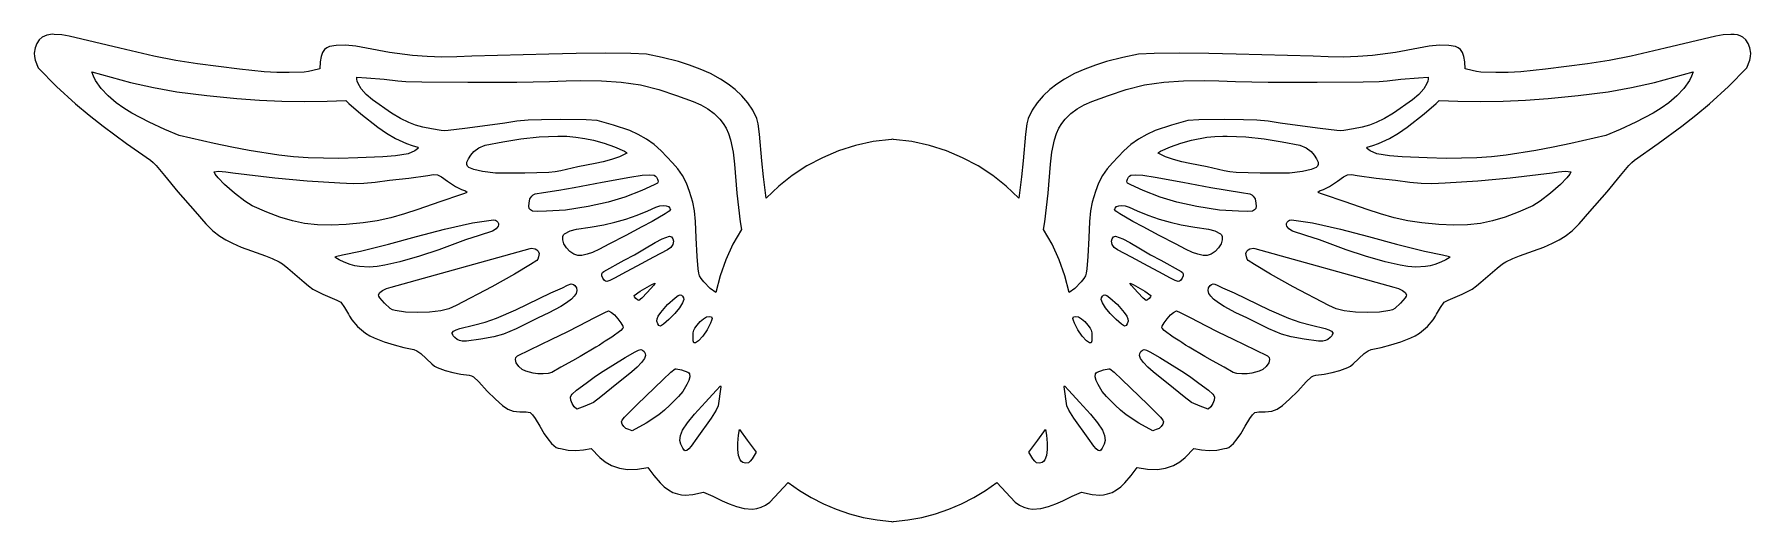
# Model space of a CAD drawing. Extents: x -142 to 442, y 53 to 219.
import ezdxf

# ---------------------------------------------------------------- set-up
doc = ezdxf.new("R2010")
doc.units = 0

msp = doc.modelspace()

# ---------------------------------------------------------------- linework, layer by layer
at = {"layer": 'Layer 1'}
for p, q in [((-140.030215, 216.750397), (-140.828131, 215.522504)), ((-138.985625, 217.686736), (-140.030215, 216.750397)), ((-137.422674, 218.401081), (-138.985625, 217.686736)), ((-135.519583, 218.656875), (-137.422674, 218.401081)), ((-134.911042, 218.639236), (-135.519583, 218.656875)), ((-135.519583, 218.656875), (-135.519583, 218.656875)), ((-132.373486, 218.438065), (-134.911042, 218.639236)), ((-129.8575, 217.995417), (-132.373486, 218.438065)), ((-121.213965, 216.020298), (-129.8575, 217.995417)), ((-112.589028, 213.938472), (-121.213965, 216.020298)), ((421.626284, 216.020298), (412.996944, 213.938472)), ((430.27425, 217.995417), (421.626284, 216.020298)), ((432.79023, 218.438065), (430.27425, 217.995417)), ((435.327778, 218.639236), (432.79023, 218.438065)), ((436.510465, 218.62938), (435.327778, 218.639236)), ((437.582342, 218.464768), (436.510465, 218.62938)), ((438.543374, 218.149265), (437.582342, 218.464768)), ((439.393528, 217.686736), (438.543374, 218.149265)), ((440.439492, 216.750397), (439.393528, 217.686736)), ((441.24045, 215.522504), (440.439492, 216.750397)), ((-141.377277, 214.018533), (-141.675556, 212.253958)), ((-141.675556, 212.253958), (-141.616974, 211.090208)), ((-141.616974, 211.090208), (-141.371589, 209.878364)), ((-140.828131, 215.522504), (-141.377277, 214.018533)), ((-100.991458, 211.257361), (-112.589028, 213.938472)), ((-93.601181, 209.786729), (-100.991458, 211.257361)), ((-44.123681, 211.11625), (-44.405717, 209.27808)), ((-43.659302, 212.494253), (-44.123681, 211.11625)), ((-42.968333, 213.506319), (-43.659302, 212.494253)), ((-42.21762, 214.092349), (-42.968333, 213.506319)), ((-41.275, 214.502917), (-42.21762, 214.092349)), ((-38.996326, 214.894391), (-41.275, 214.502917)), ((-35.895139, 214.970347), (-38.996326, 214.894391)), ((-32.284165, 214.623563), (-35.895139, 214.970347)), ((-28.742569, 213.991389), (-32.284165, 214.623563)), ((-20.919846, 212.517364), (-28.742569, 213.991389)), ((-13.088056, 211.477847), (-20.919846, 212.517364)), ((-8.068323, 211.074179), (-13.088056, 211.477847)), ((-3.023531, 210.893125), (-8.068323, 211.074179)), ((2.053565, 210.951516), (-3.023531, 210.893125)), ((7.170208, 211.266181), (2.053565, 210.951516)), ((33.363958, 211.927639), (7.170208, 211.266181)), ((42.58852, 212.150098), (33.363958, 211.927639)), ((52.521125, 212.218943), (42.58852, 212.150098)), ((61.165424, 212.135521), (52.521125, 212.218943)), ((66.525069, 211.901181), (61.165424, 212.135521)), ((71.918891, 210.776944), (66.525069, 211.901181)), ((77.434722, 209.361181), (71.918891, 210.776944)), ((228.493432, 210.776944), (222.973194, 209.361181)), ((233.891667, 211.901181), (228.493432, 210.776944)), ((239.251311, 212.135521), (233.891667, 211.901181)), ((247.895609, 212.218943), (239.251311, 212.135521)), ((257.828214, 212.150098), (247.895609, 212.218943)), ((267.052778, 211.927639), (257.828214, 212.150098)), ((293.246528, 211.266181), (267.052778, 211.927639)), ((298.361791, 210.951516), (293.246528, 211.266181)), ((303.435861, 210.893125), (298.361791, 210.951516)), ((308.477626, 211.074179), (303.435861, 210.893125)), ((313.495972, 211.477847), (308.477626, 211.074179)), ((321.332169, 212.517364), (313.495972, 211.477847)), ((329.159306, 213.991389), (321.332169, 212.517364)), ((332.700891, 214.623563), (329.159306, 213.991389)), ((336.311861, 214.970347), (332.700891, 214.623563)), ((339.413053, 214.894391), (336.311861, 214.970347)), ((341.69175, 214.502917), (339.413053, 214.894391)), ((342.634355, 214.092349), (341.69175, 214.502917)), ((343.385084, 213.506319), (342.634355, 214.092349)), ((344.076034, 212.494253), (343.385084, 213.506319)), ((344.540417, 211.11625), (344.076034, 212.494253)), ((344.822459, 209.27808), (344.540417, 211.11625)), ((401.408194, 211.257361), (394.017923, 209.786729)), ((412.996944, 213.938472), (401.408194, 211.257361)), ((441.792641, 214.018533), (441.24045, 215.522504)), ((441.788317, 209.878364), (442.033707, 211.090208)), ((442.092306, 212.253958), (441.792641, 214.018533)), ((442.033707, 211.090208), (442.092306, 212.253958)), ((-141.371589, 209.878364), (-140.343819, 207.209236)), ((-140.343819, 207.209236), (-134.148966, 200.920622)), ((-122.140486, 205.842222), (-122.07875, 205.833403)), ((-121.556705, 204.365281), (-122.140486, 205.842222)), ((-122.140486, 205.842222), (-122.140486, 205.842222)), ((-122.07875, 205.833403), (-109.017153, 202.235069)), ((-120.820572, 202.93865), (-121.556705, 204.365281)), ((-86.157153, 208.611528), (-93.601181, 209.786729)), ((-71.940208, 206.750625), (-86.157153, 208.611528)), ((-63.481936, 205.898938), (-71.940208, 206.750625)), ((-59.235239, 205.691704), (-63.481936, 205.898938)), ((-54.971597, 205.692292), (-59.235239, 205.691704)), ((-49.87133, 205.782983), (-54.971597, 205.692292)), ((-48.377896, 205.972791), (-49.87133, 205.782983)), ((-46.928264, 206.309653), (-48.377896, 205.972791)), ((-44.529375, 206.944653), (-46.928264, 206.309653)), ((-44.405717, 209.27808), (-44.529375, 206.944653)), ((81.148887, 208.200375), (77.434722, 209.361181)), ((84.796055, 206.844333), (81.148887, 208.200375)), ((88.325612, 205.267254), (84.796055, 206.844333)), ((91.686944, 203.443333), (88.325612, 205.267254)), ((212.089746, 205.267254), (208.729792, 203.443333)), ((215.616271, 206.844333), (212.089746, 205.267254)), ((219.260407, 208.200375), (215.616271, 206.844333)), ((222.973194, 209.361181), (219.260407, 208.200375)), ((344.946111, 206.944653), (344.822459, 209.27808)), ((347.345, 206.309653), (344.946111, 206.944653)), ((348.794632, 205.972791), (347.345, 206.309653)), ((350.288066, 205.782983), (348.794632, 205.972791)), ((355.388333, 205.692292), (350.288066, 205.782983)), ((359.651972, 205.691704), (355.388333, 205.692292)), ((363.898663, 205.898938), (359.651972, 205.691704)), ((372.356944, 206.750625), (363.898663, 205.898938)), ((386.573889, 208.611528), (372.356944, 206.750625)), ((394.017923, 209.786729), (386.573889, 208.611528)), ((409.433889, 202.235069), (422.495472, 205.833403)), ((421.973445, 204.365281), (421.237314, 202.93865)), ((422.557222, 205.842222), (421.973445, 204.365281)), ((422.495472, 205.833403), (422.557222, 205.842222)), ((422.557222, 205.842222), (422.557222, 205.842222)), ((434.56569, 200.920622), (440.760556, 207.209236)), ((440.760556, 207.209236), (441.788317, 209.878364)), ((-134.148966, 200.920622), (-127.617361, 195.020764)), ((-118.936124, 200.233165), (-120.820572, 202.93865)), ((-116.576877, 197.719447), (-118.936124, 200.233165)), ((-109.017153, 202.235069), (-101.141175, 200.589893)), ((-101.141175, 200.589893), (-93.18625, 199.139444)), ((-93.18625, 199.139444), (-82.988747, 197.855553)), ((-31.970486, 204.051875), (-28.663194, 203.875486)), ((-31.970486, 203.363958), (-31.970486, 204.051875)), ((-31.970486, 204.051875), (-31.970486, 204.051875)), ((-31.868494, 202.675899), (-31.970486, 203.363958)), ((-31.572921, 201.893615), (-31.868494, 202.675899)), ((-30.463459, 200.128442), (-31.572921, 201.893615)), ((-28.766956, 198.232573), (-30.463459, 200.128442)), ((-28.663194, 203.875486), (-22.72769, 203.408813)), ((-22.72769, 203.408813), (-18.000486, 202.773056)), ((-18.000486, 202.773056), (-15.336401, 202.60067)), ((-15.336401, 202.60067), (-9.927624, 202.465471)), ((-9.927624, 202.465471), (5.791254, 202.318162)), ((5.791254, 202.318162), (22.490652, 202.354204)), ((22.490652, 202.354204), (33.505069, 202.596667)), ((33.505069, 202.596667), (39.233301, 202.84604)), ((39.233301, 202.84604), (44.088403, 202.914167)), ((44.088403, 202.914167), (51.202057, 202.860264)), ((51.202057, 202.860264), (57.971042, 202.377187)), ((57.971042, 202.377187), (64.472821, 201.412946)), ((64.472821, 201.412946), (70.784861, 199.915556)), ((70.784861, 199.915556), (76.751299, 197.838211)), ((94.292426, 201.739242), (91.686944, 203.443333)), ((96.722566, 199.837537), (94.292426, 201.739242)), ((98.95, 197.723487), (96.722566, 199.837537)), ((203.694167, 199.837537), (201.466733, 197.723487)), ((206.124309, 201.739242), (203.694167, 199.837537)), ((208.729792, 203.443333), (206.124309, 201.739242)), ((223.664058, 197.838211), (229.631875, 199.915556)), ((229.631875, 199.915556), (235.943915, 201.412946)), ((235.943915, 201.412946), (242.445693, 202.377187)), ((242.445693, 202.377187), (249.214678, 202.860264)), ((249.214678, 202.860264), (256.328333, 202.914167)), ((256.328333, 202.914167), (261.183435, 202.84604)), ((261.183435, 202.84604), (266.911667, 202.596667)), ((266.911667, 202.596667), (277.926084, 202.354204)), ((277.926084, 202.354204), (294.625481, 202.318162)), ((294.625481, 202.318162), (310.34436, 202.465471)), ((310.34436, 202.465471), (315.753137, 202.60067)), ((315.753137, 202.60067), (318.417222, 202.773056)), ((318.417222, 202.773056), (323.14442, 203.408813)), ((323.14442, 203.408813), (329.079916, 203.875486)), ((329.079916, 203.875486), (332.387222, 204.051875)), ((330.880194, 200.128442), (329.183691, 198.232573)), ((331.989656, 201.893615), (330.880194, 200.128442)), ((332.28523, 202.675899), (331.989656, 201.893615)), ((332.387222, 203.363958), (332.28523, 202.675899)), ((332.387222, 204.051875), (332.387222, 203.363958)), ((332.387222, 204.051875), (332.387222, 204.051875)), ((383.405486, 197.855553), (393.602972, 199.139444)), ((393.602972, 199.139444), (401.557917, 200.589893)), ((401.557917, 200.589893), (409.433889, 202.235069)), ((419.352864, 200.233165), (416.993614, 197.719447)), ((421.237314, 202.93865), (419.352864, 200.233165)), ((428.034083, 195.020764), (434.56569, 200.920622)), ((-127.617361, 195.020764), (-122.990385, 191.168837)), ((-113.832569, 195.391181), (-116.576877, 197.719447)), ((-111.227286, 193.529658), (-113.832569, 195.391181)), ((-108.459228, 191.797925), (-111.227286, 193.529658)), ((-82.988747, 197.855553), (-72.760417, 196.837569)), ((-72.760417, 196.837569), (-65.115207, 196.279833)), ((-65.115207, 196.279833), (-57.459614, 195.918206)), ((-57.459614, 195.918206), (-49.796939, 195.773725)), ((-49.796939, 195.773725), (-42.130486, 195.867431)), ((-42.130486, 195.867431), (-35.780486, 196.096736)), ((-35.780486, 196.096736), (-34.713333, 195.100139)), ((-34.713333, 195.100139), (-30.649118, 191.620162)), ((-26.608264, 196.370139), (-28.766956, 198.232573)), ((-20.152431, 191.819306), (-26.608264, 196.370139)), ((76.751299, 197.838211), (82.375536, 195.825537)), ((82.375536, 195.825537), (84.974419, 194.67338)), ((84.974419, 194.67338), (87.385859, 193.333306)), ((87.385859, 193.333306), (89.575893, 191.737286)), ((100.947361, 195.382361), (98.95, 197.723487)), ((102.65946, 192.846129), (100.947361, 195.382361)), ((104.095903, 190.064236), (102.65946, 192.846129)), ((197.757274, 192.846129), (196.320833, 190.064236)), ((199.469375, 195.382361), (197.757274, 192.846129)), ((201.466733, 197.723487), (199.469375, 195.382361)), ((210.832403, 191.737286), (213.023435, 193.333306)), ((213.023435, 193.333306), (215.436288, 194.67338)), ((215.436288, 194.67338), (218.036789, 195.825537)), ((218.036789, 195.825537), (223.664058, 197.838211)), ((327.025, 196.370139), (320.569167, 191.819306)), ((329.183691, 198.232573), (327.025, 196.370139)), ((331.065858, 191.620162), (335.130084, 195.100139)), ((335.130084, 195.100139), (336.197222, 196.096736)), ((336.197222, 196.096736), (342.547222, 195.867431)), ((342.547222, 195.867431), (350.213673, 195.773725)), ((350.213673, 195.773725), (357.876341, 195.918206)), ((357.876341, 195.918206), (365.531928, 196.279833)), ((365.531928, 196.279833), (373.177139, 196.837569)), ((373.177139, 196.837569), (383.405486, 197.855553)), ((411.644018, 193.529658), (408.875967, 191.797925)), ((414.249306, 195.391181), (411.644018, 193.529658)), ((416.993614, 197.719447), (414.249306, 195.391181)), ((423.407106, 191.168837), (428.034083, 195.020764)), ((-122.990385, 191.168837), (-118.259931, 187.436042)), ((-118.259931, 187.436042), (-110.269514, 181.447639)), ((-102.667153, 188.706042), (-108.459228, 191.797925)), ((-97.32032, 186.253975), (-102.667153, 188.706042)), ((-30.649118, 191.620162), (-24.800278, 187.039167)), ((-24.800278, 187.039167), (-21.919266, 185.018293)), ((-17.181897, 190.012187), (-20.152431, 191.819306)), ((-14.261042, 188.600208), (-17.181897, 190.012187)), ((-12.001249, 187.772711), (-14.261042, 188.600208)), ((-9.499243, 187.078221), (-12.001249, 187.772711)), ((-6.641903, 186.485471), (-9.499243, 187.078221)), ((12.479514, 187.638889), (4.718403, 186.598194)), ((18.406181, 188.450278), (12.479514, 187.638889)), ((22.487284, 189.067126), (18.406181, 188.450278)), ((26.242284, 189.420933), (22.487284, 189.067126)), ((30.841733, 189.584864), (26.242284, 189.420933)), ((37.456181, 189.632083), (30.841733, 189.584864)), ((46.018649, 189.563407), (37.456181, 189.632083)), ((49.732847, 189.314583), (46.018649, 189.563407)), ((55.344225, 187.767033), (49.732847, 189.314583)), ((60.827708, 185.875), (55.344225, 187.767033)), ((89.575893, 191.737286), (91.510556, 189.817292)), ((91.510556, 189.817292), (92.61808, 188.358928)), ((92.61808, 188.358928), (93.59369, 186.714783)), ((104.494959, 188.246181), (104.095903, 190.064236)), ((104.973783, 184.635994), (104.494959, 188.246181)), ((195.921777, 188.246181), (195.442951, 184.635994)), ((196.320833, 190.064236), (195.921777, 188.246181)), ((206.818633, 186.714783), (207.791211, 188.358928)), ((207.791211, 188.358928), (208.897361, 189.817292)), ((208.897361, 189.817292), (210.832403, 191.737286)), ((245.072513, 187.767033), (239.589028, 185.875)), ((250.683889, 189.314583), (245.072513, 187.767033)), ((254.398086, 189.563407), (250.683889, 189.314583)), ((262.960556, 189.632083), (254.398086, 189.563407)), ((269.575004, 189.584864), (262.960556, 189.632083)), ((274.174452, 189.420933), (269.575004, 189.584864)), ((277.929453, 189.067126), (274.174452, 189.420933)), ((282.010556, 188.450278), (277.929453, 189.067126)), ((287.937222, 187.638889), (282.010556, 188.450278)), ((295.698333, 186.598194), (287.937222, 187.638889)), ((309.915969, 187.078221), (307.058635, 186.485471)), ((312.417979, 187.772711), (309.915969, 187.078221)), ((314.677778, 188.600208), (312.417979, 187.772711)), ((317.598633, 190.012187), (314.677778, 188.600208)), ((320.569167, 191.819306), (317.598633, 190.012187)), ((322.335994, 185.018293), (325.217028, 187.039167)), ((325.217028, 187.039167), (331.065858, 191.620162)), ((403.083889, 188.706042), (397.737044, 186.253975)), ((408.875967, 191.797925), (403.083889, 188.706042)), ((410.677416, 181.447639), (418.676667, 187.436042)), ((418.676667, 187.436042), (423.407106, 191.168837)), ((-110.269514, 181.447639), (-102.208542, 175.87375)), ((-92.374861, 184.181667), (-97.32032, 186.253975)), ((-80.498347, 181.499454), (-92.374861, 184.181667)), ((-74.550255, 180.205644), (-80.498347, 181.499454)), ((-21.919266, 185.018293), (-18.838333, 183.202708)), ((-18.838333, 183.202708), (-15.087383, 181.471524)), ((-15.087383, 181.471524), (-13.153831, 180.791633)), ((-3.316111, 185.963194), (-6.641903, 186.485471)), ((-2.333098, 185.843633), (-3.316111, 185.963194)), ((-0.910283, 185.890078), (-2.333098, 185.843633)), ((4.718403, 186.598194), (-0.910283, 185.890078)), ((11.721042, 180.892014), (17.716845, 182.086023)), ((17.716845, 182.086023), (23.768403, 183.052778)), ((23.768403, 183.052778), (30.056042, 183.73539)), ((30.056042, 183.73539), (36.362569, 184.022917)), ((36.362569, 184.022917), (39.427013, 183.970207)), ((36.362569, 184.022917), (36.362569, 184.022917)), ((39.427013, 183.970207), (42.483134, 183.704935)), ((42.483134, 183.704935), (45.521682, 183.243671)), ((45.521682, 183.243671), (48.533403, 182.602986)), ((48.533403, 182.602986), (52.132798, 181.610886)), ((52.132798, 181.610886), (55.659514, 180.406944)), ((63.742682, 184.571765), (60.827708, 185.875)), ((66.526598, 183.026807), (63.742682, 184.571765)), ((69.14659, 181.192769), (66.526598, 183.026807)), ((71.569792, 179.022292), (69.14659, 181.192769)), ((93.59369, 186.714783), (94.427316, 184.866822)), ((94.427316, 184.866822), (95.108889, 182.797014)), ((95.108889, 182.797014), (96.049027, 178.508422)), ((105.762778, 175.600347), (104.973783, 184.635994)), ((143.66623, 182.15008), (137.67076, 180.839816)), ((149.851181, 182.911667), (143.66623, 182.15008)), ((150.212778, 182.938125), (149.851181, 182.911667)), ((150.565556, 182.911667), (150.212778, 182.938125)), ((156.750504, 182.15008), (150.565556, 182.911667)), ((162.745973, 180.839816), (156.750504, 182.15008)), ((195.442951, 184.635994), (194.653958, 175.600347)), ((204.367707, 178.508422), (205.307847, 182.797014)), ((205.307847, 182.797014), (205.988041, 184.866822)), ((205.988041, 184.866822), (206.818633, 186.714783)), ((231.270147, 181.192769), (228.846944, 179.022292)), ((233.890139, 183.026807), (231.270147, 181.192769)), ((236.674054, 184.571765), (233.890139, 183.026807)), ((239.589028, 185.875), (236.674054, 184.571765)), ((244.757222, 180.406944), (248.279527, 181.610886)), ((248.279527, 181.610886), (251.874514, 182.602986)), ((251.874514, 182.602986), (257.166327, 183.606913)), ((257.166327, 183.606913), (259.838922, 183.893911)), ((259.838922, 183.893911), (262.519583, 184.022917)), ((262.519583, 184.022917), (264.054167, 184.022917)), ((262.519583, 184.022917), (262.519583, 184.022917)), ((264.054167, 184.022917), (270.356287, 183.73539)), ((270.356287, 183.73539), (276.639514, 183.052778)), ((276.639514, 183.052778), (282.695479, 182.086023)), ((282.695479, 182.086023), (288.695694, 180.892014)), ((301.327026, 185.890078), (295.698333, 186.598194)), ((302.749846, 185.843633), (301.327026, 185.890078)), ((303.732861, 185.963194), (302.749846, 185.843633)), ((307.058635, 186.485471), (303.732861, 185.963194)), ((313.570568, 180.791633), (315.504121, 181.471524)), ((315.504121, 181.471524), (319.255084, 183.202708)), ((319.255084, 183.202708), (322.335994, 185.018293)), ((380.915083, 181.499454), (374.966986, 180.205644)), ((392.791583, 184.181667), (380.915083, 181.499454)), ((397.737044, 186.253975), (392.791583, 184.181667)), ((402.625278, 175.87375), (410.677416, 181.447639)), ((-102.208542, 175.87375), (-101.21535, 175.052565)), ((-68.562361, 179.101667), (-74.550255, 180.205644)), ((-58.55672, 177.578254), (-68.562361, 179.101667)), ((-53.527452, 177.012498), (-58.55672, 177.578254)), ((-48.480486, 176.596944), (-53.527452, 177.012498)), ((-38.078495, 176.384609), (-48.480486, 176.596944)), ((-31.688264, 176.614583), (-38.078495, 176.384609)), ((-23.090765, 177.018925), (-31.688264, 176.614583)), ((-18.803344, 177.337396), (-23.090765, 177.018925)), ((-14.560903, 177.955139), (-18.803344, 177.337396)), ((-12.304915, 178.976602), (-14.560903, 177.955139)), ((-13.153831, 180.791633), (-11.191875, 180.257014)), ((-11.312185, 179.635407), (-12.304915, 178.976602)), ((-11.10631, 179.957231), (-11.312185, 179.635407)), ((-11.191875, 180.257014), (-11.10631, 179.957231)), ((5.432778, 174.303889), (5.470948, 175.163624)), ((5.470948, 175.163624), (5.945732, 176.303583)), ((5.945732, 176.303583), (6.765965, 177.554946)), ((6.765965, 177.554946), (7.840486, 178.748889)), ((7.840486, 178.748889), (9.469318, 179.99177)), ((9.469318, 179.99177), (11.721042, 180.892014)), ((51.827656, 175.308979), (49.027292, 174.744861)), ((54.640991, 176.005), (51.827656, 175.308979)), ((57.36166, 176.948486), (54.640991, 176.005)), ((55.659514, 180.406944), (59.098434, 178.855928)), ((59.884028, 178.255), (57.36166, 176.948486)), ((59.098434, 178.855928), (59.756783, 178.470283)), ((59.756783, 178.470283), (59.884028, 178.255)), ((75.380257, 174.968693), (71.569792, 179.022292)), ((96.049027, 178.508422), (96.467083, 174.471458)), ((106.278752, 170.126921), (105.762778, 175.600347)), ((126.357699, 176.679575), (121.094828, 173.882755)), ((131.892129, 179.007455), (126.357699, 176.679575)), ((137.67076, 180.839816), (131.892129, 179.007455)), ((168.524603, 179.007455), (162.745973, 180.839816)), ((174.059034, 176.679575), (168.524603, 179.007455)), ((179.321906, 173.882755), (174.059034, 176.679575)), ((194.653958, 175.600347), (194.137982, 170.126921)), ((203.949653, 174.471458), (204.367707, 178.508422)), ((228.846944, 179.022292), (225.03207, 174.968693)), ((240.532708, 178.255), (240.659953, 178.470283)), ((243.055075, 176.948486), (240.532708, 178.255)), ((240.659953, 178.470283), (241.318301, 178.855928)), ((241.318301, 178.855928), (244.757222, 180.406944)), ((245.775744, 176.005), (243.055075, 176.948486)), ((248.58908, 175.308979), (245.775744, 176.005)), ((251.389444, 174.744861), (248.58908, 175.308979)), ((288.695694, 180.892014), (290.947419, 179.99177)), ((290.947419, 179.99177), (292.57625, 178.748889)), ((292.57625, 178.748889), (293.65077, 177.554946)), ((293.65077, 177.554946), (294.471002, 176.303583)), ((294.471002, 176.303583), (294.945788, 175.163624)), ((294.945788, 175.163624), (294.983972, 174.303889)), ((311.523042, 179.957231), (311.608611, 180.257014)), ((311.728915, 179.635407), (311.523042, 179.957231)), ((311.608611, 180.257014), (313.570568, 180.791633)), ((312.721646, 178.976602), (311.728915, 179.635407)), ((314.977639, 177.955139), (312.721646, 178.976602)), ((319.220084, 177.337396), (314.977639, 177.955139)), ((323.507506, 177.018925), (319.220084, 177.337396)), ((332.105, 176.614583), (323.507506, 177.018925)), ((338.495231, 176.384609), (332.105, 176.614583)), ((348.897222, 176.596944), (338.495231, 176.384609)), ((353.944184, 177.012498), (348.897222, 176.596944)), ((358.973448, 177.578254), (353.944184, 177.012498)), ((368.979083, 179.101667), (358.973448, 177.578254)), ((374.966986, 180.205644), (368.979083, 179.101667)), ((401.632085, 175.052565), (402.625278, 175.87375)), ((-101.21535, 175.052565), (-100.250625, 173.995208)), ((-100.250625, 173.995208), (-97.454861, 170.626181)), ((-97.454861, 170.626181), (-92.877569, 165.008194)), ((-80.512708, 171.807986), (-79.039861, 172.081389)), ((-80.123169, 171.068326), (-80.512708, 171.807986)), ((-79.189792, 169.779514), (-80.123169, 171.068326)), ((-76.969186, 167.538237), (-79.189792, 169.779514)), ((-79.039861, 172.081389), (-76.525964, 171.882313)), ((-79.039861, 172.081389), (-79.039861, 172.081389)), ((-76.525964, 171.882313), (-74.162708, 171.516944)), ((-74.162708, 171.516944), (-59.857569, 169.850069)), ((-59.857569, 169.850069), (-48.82339, 168.833933)), ((-20.822708, 168.994583), (-14.320976, 169.73336)), ((-14.320976, 169.73336), (-7.840486, 170.635)), ((-7.840486, 170.635), (-5.889812, 170.921821)), ((-5.889812, 170.921821), (-4.512793, 170.807285)), ((-4.512793, 170.807285), (-3.137156, 170.123742)), ((-3.137156, 170.123742), (-1.190625, 168.703542)), ((5.691886, 173.813619), (5.432778, 174.303889)), ((6.159769, 173.379056), (5.691886, 173.813619)), ((7.851093, 172.637904), (6.159769, 173.379056)), ((10.765221, 172.00214), (7.851093, 172.637904)), ((15.160625, 171.393472), (10.765221, 172.00214)), ((25.179514, 171.384653), (15.160625, 171.393472)), ((33.312109, 171.583066), (25.179514, 171.384653)), ((35.446751, 171.80552), (33.312109, 171.583066)), ((37.456181, 172.187222), (35.446751, 171.80552)), ((43.229895, 173.521493), (37.456181, 172.187222)), ((49.027292, 174.744861), (43.229895, 173.521493)), ((51.420303, 168.377734), (60.880625, 170.070556)), ((60.880625, 170.070556), (65.087569, 170.67881)), ((65.087569, 170.67881), (67.689236, 170.881944)), ((67.689236, 170.881944), (69.162441, 170.682397)), ((67.689236, 170.881944), (67.689236, 170.881944)), ((69.162441, 170.682397), (69.624502, 170.431096)), ((69.624502, 170.431096), (69.982292, 170.079375)), ((69.982292, 170.079375), (70.331697, 169.420785)), ((70.331697, 169.420785), (70.476181, 168.694722)), ((77.161912, 172.843843), (75.380257, 174.968693)), ((78.757639, 170.599722), (77.161912, 172.843843)), ((80.176755, 168.008065), (78.757639, 170.599722)), ((96.467083, 174.471458), (97.299923, 164.592126)), ((107.209167, 162.944444), (106.278752, 170.126921)), ((116.130876, 170.643574), (111.493202, 166.988611)), ((121.094828, 173.882755), (116.130876, 170.643574)), ((184.285859, 170.643574), (179.321906, 173.882755)), ((188.923534, 166.988611), (184.285859, 170.643574)), ((194.137982, 170.126921), (193.207569, 162.944444)), ((203.116811, 164.592126), (203.949653, 174.471458)), ((221.650278, 170.599722), (220.235569, 168.008065)), ((223.247383, 172.843843), (221.650278, 170.599722)), ((225.03207, 174.968693), (223.247383, 172.843843)), ((229.940556, 168.694722), (230.085039, 169.420785)), ((230.085039, 169.420785), (230.434444, 170.079375)), ((230.434444, 170.079375), (230.792234, 170.431096)), ((230.792234, 170.431096), (231.254294, 170.682397)), ((231.254294, 170.682397), (232.7275, 170.881944)), ((232.7275, 170.881944), (235.329166, 170.67881)), ((232.7275, 170.881944), (232.7275, 170.881944)), ((235.329166, 170.67881), (239.536111, 170.070556)), ((239.536111, 170.070556), (248.992024, 168.377734)), ((257.18684, 173.521493), (251.389444, 174.744861)), ((262.960556, 172.187222), (257.18684, 173.521493)), ((264.969985, 171.80552), (262.960556, 172.187222)), ((267.104628, 171.583066), (264.969985, 171.80552)), ((275.237222, 171.384653), (267.104628, 171.583066)), ((285.256111, 171.393472), (275.237222, 171.384653)), ((289.651516, 172.00214), (285.256111, 171.393472)), ((292.565649, 172.637904), (289.651516, 172.00214)), ((294.256978, 173.379056), (292.565649, 172.637904)), ((294.724863, 173.813619), (294.256978, 173.379056)), ((294.983972, 174.303889), (294.724863, 173.813619)), ((301.607361, 168.703542), (303.553892, 170.123742)), ((303.553892, 170.123742), (304.929529, 170.807285)), ((304.929529, 170.807285), (306.306548, 170.921821)), ((306.306548, 170.921821), (308.257222, 170.635)), ((308.257222, 170.635), (314.737708, 169.73336)), ((314.737708, 169.73336), (321.239444, 168.994583)), ((349.240136, 168.833933), (360.274306, 169.850069)), ((360.274306, 169.850069), (374.579444, 171.516944)), ((374.579444, 171.516944), (376.731191, 171.847064)), ((376.731191, 171.847064), (379.050917, 172.081389)), ((379.606528, 169.779514), (377.385922, 167.538237)), ((379.050917, 172.081389), (380.041245, 172.027206)), ((379.050917, 172.081389), (379.050917, 172.081389)), ((380.539904, 171.068326), (379.606528, 169.779514)), ((380.041245, 172.027206), (380.929444, 171.807986)), ((380.929444, 171.807986), (380.539904, 171.068326)), ((393.294306, 165.008194), (397.871583, 170.626181)), ((397.871583, 170.626181), (400.667361, 173.995208)), ((400.667361, 173.995208), (401.632085, 175.052565)), ((-92.877569, 165.008194), (-87.003819, 158.384792)), ((-73.559815, 164.620612), (-76.969186, 167.538237)), ((-70.050606, 161.912212), (-73.559815, 164.620612)), ((-48.82339, 168.833933), (-37.756042, 168.086181)), ((-37.756042, 168.086181), (-33.284595, 167.934519)), ((-33.284595, 167.934519), (-29.582925, 168.002047)), ((-29.582925, 168.002047), (-25.73448, 168.338742)), ((-25.73448, 168.338742), (-20.822708, 168.994583)), ((3.65125, 164.152708), (-3.738394, 161.665147)), ((-1.190625, 168.703542), (1.526453, 166.820252)), ((1.526453, 166.820252), (3.660069, 165.863681)), ((4.688366, 164.495358), (3.65125, 164.152708)), ((3.660069, 165.863681), (5.006725, 165.361265)), ((5.185814, 164.704258), (4.688366, 164.495358)), ((5.006725, 165.361265), (5.565069, 164.999375)), ((5.565069, 164.999375), (5.185814, 164.704258)), ((26.907117, 162.624098), (27.534306, 163.605903)), ((27.534306, 163.605903), (28.033467, 164.051505)), ((28.033467, 164.051505), (28.68879, 164.352496)), ((28.68879, 164.352496), (31.529514, 164.849444)), ((31.529514, 164.849444), (36.766041, 165.645784)), ((36.766041, 165.645784), (41.980556, 166.569236)), ((41.980556, 166.569236), (51.420303, 168.377734)), ((64.937569, 165.466806), (59.142716, 163.214166)), ((69.135625, 167.415903), (64.937569, 165.466806)), ((70.238998, 167.964055), (69.135625, 167.415903)), ((70.42913, 168.2724), (70.238998, 167.964055)), ((70.476181, 168.694722), (70.42913, 168.2724)), ((81.191806, 165.184583), (80.176755, 168.008065)), ((82.281194, 161.593257), (81.191806, 165.184583)), ((97.299923, 164.592126), (98.433819, 154.857014)), ((111.493202, 166.988611), (107.209167, 162.944444)), ((193.207569, 162.944444), (188.923534, 166.988611)), ((201.982917, 154.857014), (203.116811, 164.592126)), ((219.224931, 165.184583), (218.135542, 161.593257)), ((220.235569, 168.008065), (219.224931, 165.184583)), ((229.987605, 168.2724), (229.940556, 168.694722)), ((230.177737, 167.964055), (229.987605, 168.2724)), ((231.281111, 167.415903), (230.177737, 167.964055)), ((235.479167, 165.466806), (231.281111, 167.415903)), ((241.274017, 163.214166), (235.479167, 165.466806)), ((248.992024, 168.377734), (258.427361, 166.569236)), ((258.427361, 166.569236), (268.887222, 164.849444)), ((268.887222, 164.849444), (271.727946, 164.352496)), ((271.727946, 164.352496), (272.383269, 164.051505)), ((272.383269, 164.051505), (272.882431, 163.605903)), ((272.882431, 163.605903), (273.509618, 162.624098)), ((294.851667, 164.999375), (295.410012, 165.361265)), ((295.230923, 164.704258), (294.851667, 164.999375)), ((295.728369, 164.495358), (295.230923, 164.704258)), ((295.410012, 165.361265), (296.756667, 165.863681)), ((296.765472, 164.152708), (295.728369, 164.495358)), ((296.756667, 165.863681), (298.890284, 166.820252)), ((304.155115, 161.665147), (296.765472, 164.152708)), ((298.890284, 166.820252), (301.607361, 168.703542)), ((321.239444, 168.994583), (326.151216, 168.338742)), ((326.151216, 168.338742), (329.999661, 168.002047)), ((329.999661, 168.002047), (333.701331, 167.934519)), ((333.701331, 167.934519), (338.172778, 168.086181)), ((338.172778, 168.086181), (349.240136, 168.833933)), ((373.976551, 164.620612), (370.467342, 161.912212)), ((377.385922, 167.538237), (373.976551, 164.620612)), ((387.420556, 158.384792), (393.294306, 165.008194)), ((-87.003819, 158.384792), (-83.361389, 154.169097)), ((-67.530486, 160.298611), (-70.050606, 161.912212)), ((-62.620375, 158.106674), (-67.530486, 160.298611)), ((-58.130312, 156.400789), (-62.620375, 158.106674)), ((-11.209514, 159.04625), (-15.780259, 157.539254)), ((-3.738394, 161.665147), (-11.209514, 159.04625)), ((26.515509, 160.149452), (26.581806, 161.224653)), ((26.657247, 159.397706), (26.515509, 160.149452)), ((26.581806, 161.224653), (26.907117, 162.624098)), ((27.043487, 158.882541), (26.657247, 159.397706)), ((27.710694, 158.517083), (27.043487, 158.882541)), ((29.374651, 158.401022), (27.710694, 158.517083)), ((32.573282, 158.434478), (29.374651, 158.401022)), ((39.008403, 158.825764), (32.573282, 158.434478)), ((46.720441, 160.078294), (39.008403, 158.825764)), ((53.472292, 161.533333), (46.720441, 160.078294)), ((59.142716, 163.214166), (53.472292, 161.533333)), ((63.315683, 157.088214), (67.010139, 158.640556)), ((67.010139, 158.640556), (69.698382, 159.837913)), ((69.698382, 159.837913), (71.042162, 160.255047)), ((71.042162, 160.255047), (72.345903, 160.413264)), ((72.345903, 160.413264), (73.177153, 160.323471)), ((72.345903, 160.413264), (72.345903, 160.413264)), ((74.236778, 158.527155), (72.933077, 157.600267)), ((73.177153, 160.323471), (73.968681, 160.042847)), ((73.968681, 160.042847), (74.482376, 159.539563)), ((74.700694, 159.072708), (74.236778, 158.527155)), ((74.482376, 159.539563), (74.700694, 159.072708)), ((82.895434, 158.643124), (82.281194, 161.593257)), ((83.224509, 155.005994), (82.895434, 158.643124)), ((217.5213, 158.643124), (217.192225, 155.005994)), ((218.135542, 161.593257), (217.5213, 158.643124)), ((225.716042, 159.072708), (225.934358, 159.539563)), ((226.179955, 158.527155), (225.716042, 159.072708)), ((225.934358, 159.539563), (226.448056, 160.042847)), ((227.483657, 157.600267), (226.179955, 158.527155)), ((226.448056, 160.042847), (227.239583, 160.323471)), ((227.239583, 160.323471), (228.070833, 160.413264)), ((228.070833, 160.413264), (229.374575, 160.255047)), ((228.070833, 160.413264), (228.070833, 160.413264)), ((229.374575, 160.255047), (230.718356, 159.837913)), ((230.718356, 159.837913), (233.406597, 158.640556)), ((233.406597, 158.640556), (237.101055, 157.088214)), ((246.944444, 161.533333), (241.274017, 163.214166)), ((253.696292, 160.078294), (246.944444, 161.533333)), ((261.408333, 158.825764), (253.696292, 160.078294)), ((267.843454, 158.434478), (261.408333, 158.825764)), ((271.042085, 158.401022), (267.843454, 158.434478)), ((272.706042, 158.517083), (271.042085, 158.401022)), ((273.373249, 158.882541), (272.706042, 158.517083)), ((273.759488, 159.397706), (273.373249, 158.882541)), ((273.509618, 162.624098), (273.834931, 161.224653)), ((273.901226, 160.149452), (273.759488, 159.397706)), ((273.834931, 161.224653), (273.901226, 160.149452)), ((311.62625, 159.04625), (304.155115, 161.665147)), ((316.197003, 157.539254), (311.62625, 159.04625)), ((363.037108, 158.106674), (358.547039, 156.400789)), ((367.947222, 160.298611), (363.037108, 158.106674)), ((370.467342, 161.912212), (367.947222, 160.298611)), ((383.778139, 154.169097), (387.420556, 158.384792)), ((-83.361389, 154.169097), (-80.950711, 151.829943)), ((-80.950711, 151.829943), (-78.537153, 149.935764)), ((-53.904156, 155.14451), (-58.130312, 156.400789)), ((-49.785764, 154.301389), (-53.904156, 155.14451)), ((-45.356244, 153.817355), (-49.785764, 154.301389)), ((-40.683447, 153.712604), (-45.356244, 153.817355)), ((-35.578822, 153.941933), (-40.683447, 153.712604)), ((-29.853819, 154.460139), (-35.578822, 153.941933)), ((-25.102215, 155.212447), (-29.853819, 154.460139)), ((-20.411094, 156.250069), (-25.102215, 155.212447)), ((-15.780259, 157.539254), (-20.411094, 156.250069)), ((-11.737887, 149.843251), (-2.212544, 152.318616)), ((-2.212544, 152.318616), (7.399514, 154.460139)), ((7.399514, 154.460139), (12.118029, 155.240866)), ((12.118029, 155.240866), (14.472708, 155.483194)), ((15.362715, 152.471703), (14.199306, 151.664375)), ((14.472708, 155.483194), (15.15224, 155.409258)), ((14.472708, 155.483194), (14.472708, 155.483194)), ((15.15224, 155.409258), (15.539861, 155.192153)), ((16.068729, 153.336349), (15.362715, 152.471703)), ((15.539861, 155.192153), (15.95912, 154.715938)), ((15.95912, 154.715938), (16.17517, 154.246952)), ((16.205782, 153.786616), (16.068729, 153.336349)), ((16.17517, 154.246952), (16.205782, 153.786616)), ((38.646806, 150.782431), (40.577129, 151.782803)), ((40.577129, 151.782803), (42.677292, 152.352292)), ((42.677292, 152.352292), (47.373058, 152.983121)), ((47.373058, 152.983121), (52.043542, 153.833958)), ((52.043542, 153.833958), (55.81324, 154.711358)), ((55.81324, 154.711358), (59.53125, 155.774236)), ((64.972847, 153.163681), (59.469514, 150.253264)), ((59.53125, 155.774236), (63.315683, 157.088214)), ((68.412431, 154.998125), (64.972847, 153.163681)), ((72.933077, 157.600267), (68.412431, 154.998125)), ((83.458403, 149.353681), (83.224509, 155.005994)), ((98.795417, 152.228819), (95.946498, 147.226172)), ((98.433819, 154.857014), (98.795417, 152.228819)), ((201.621319, 152.228819), (201.982917, 154.857014)), ((204.470236, 147.226172), (201.621319, 152.228819)), ((217.192225, 155.005994), (216.958333, 149.353681)), ((232.004306, 154.998125), (227.483657, 157.600267)), ((235.443889, 153.163681), (232.004306, 154.998125)), ((240.947222, 150.253264), (235.443889, 153.163681)), ((237.101055, 157.088214), (240.885486, 155.774236)), ((240.885486, 155.774236), (244.599085, 154.711358)), ((244.599085, 154.711358), (248.364375, 153.833958)), ((248.364375, 153.833958), (253.039267, 152.983121)), ((253.039267, 152.983121), (257.739444, 152.352292)), ((257.739444, 152.352292), (259.839606, 151.782803)), ((259.839606, 151.782803), (261.769931, 150.782431)), ((284.208143, 153.786616), (284.240167, 154.246952)), ((284.343581, 153.336349), (284.208143, 153.786616)), ((284.240167, 154.246952), (284.457217, 154.715938)), ((285.046573, 152.471703), (284.343581, 153.336349)), ((284.457217, 154.715938), (284.876861, 155.192153)), ((284.876861, 155.192153), (285.264479, 155.409258)), ((286.208611, 151.664375), (285.046573, 152.471703)), ((285.264479, 155.409258), (285.944028, 155.483194)), ((285.944028, 155.483194), (288.2987, 155.240866)), ((285.944028, 155.483194), (285.944028, 155.483194)), ((288.2987, 155.240866), (293.017222, 154.460139)), ((293.017222, 154.460139), (302.629275, 152.318616)), ((302.629275, 152.318616), (312.154612, 149.843251)), ((320.827837, 156.250069), (316.197003, 157.539254)), ((325.518955, 155.212447), (320.827837, 156.250069)), ((330.270556, 154.460139), (325.518955, 155.212447)), ((335.995554, 153.941933), (330.270556, 154.460139)), ((341.100181, 153.712604), (335.995554, 153.941933)), ((345.772981, 153.817355), (341.100181, 153.712604)), ((350.2025, 154.301389), (345.772981, 153.817355)), ((354.32088, 155.14451), (350.2025, 154.301389)), ((358.547039, 156.400789), (354.32088, 155.14451)), ((378.953889, 149.935764), (381.367464, 151.829943)), ((381.367464, 151.829943), (383.778139, 154.169097)), ((-78.537153, 149.935764), (-76.518347, 148.672166)), ((-76.518347, 148.672166), (-74.321458, 147.545694)), ((-74.321458, 147.545694), (-71.322704, 146.27603)), ((-71.322704, 146.27603), (-67.812708, 145.005694)), ((-30.779861, 144.829306), (-21.239374, 147.268621)), ((-21.239374, 147.268621), (-11.737887, 149.843251)), ((4.999553, 148.676433), (-4.083403, 145.376111)), ((9.57332, 150.24464), (4.999553, 148.676433)), ((14.199306, 151.664375), (9.57332, 150.24464)), ((38.035056, 148.701689), (38.069065, 149.894913)), ((38.465671, 147.351596), (38.035056, 148.701689)), ((38.069065, 149.894913), (38.285025, 150.386188)), ((38.285025, 150.386188), (38.646806, 150.782431)), ((39.281806, 145.993472), (38.465671, 147.351596)), ((40.4305, 144.756625), (39.281806, 145.993472)), ((53.683958, 147.192917), (50.518233, 145.533321)), ((59.469514, 150.253264), (53.683958, 147.192917)), ((65.898889, 145.658333), (69.541319, 147.845556)), ((69.541319, 147.845556), (71.887305, 149.031163)), ((71.887305, 149.031163), (74.339097, 149.953403)), ((74.825711, 146.068671), (73.66, 145.314375)), ((74.339097, 149.953403), (75.02708, 149.763426)), ((74.339097, 149.953403), (74.339097, 149.953403)), ((75.450347, 147.14), (74.825711, 146.068671)), ((75.02708, 149.763426), (75.512083, 149.115556)), ((75.749111, 148.247002), (75.450347, 147.14)), ((75.512083, 149.115556), (75.749111, 148.247002)), ((83.757354, 143.02661), (83.458403, 149.353681)), ((95.946498, 147.226172), (93.541598, 141.96466)), ((206.875136, 141.96466), (204.470236, 147.226172)), ((216.958333, 149.353681), (216.65938, 143.02661)), ((224.667623, 148.247002), (224.904653, 149.115556)), ((224.966389, 147.14), (224.667623, 148.247002)), ((224.904653, 149.115556), (225.389654, 149.763426)), ((225.591023, 146.068671), (224.966389, 147.14)), ((225.389654, 149.763426), (226.077639, 149.953403)), ((226.756736, 145.314375), (225.591023, 146.068671)), ((226.077639, 149.953403), (228.529432, 149.031163)), ((226.077639, 149.953403), (226.077639, 149.953403)), ((228.529432, 149.031163), (230.875417, 147.845556)), ((230.875417, 147.845556), (234.517847, 145.658333)), ((246.732778, 147.192917), (240.947222, 150.253264)), ((249.898502, 145.533321), (246.732778, 147.192917)), ((261.134931, 145.993472), (259.986235, 144.756625)), ((261.951062, 147.351596), (261.134931, 145.993472)), ((261.769931, 150.782431), (262.131711, 150.386188)), ((262.381678, 148.701689), (261.951062, 147.351596)), ((262.131711, 150.386188), (262.34767, 149.894913)), ((262.34767, 149.894913), (262.381678, 148.701689)), ((290.834594, 150.24464), (286.208611, 151.664375)), ((295.408368, 148.676433), (290.834594, 150.24464)), ((304.491305, 145.376111), (295.408368, 148.676433)), ((312.154612, 149.843251), (321.656095, 147.268621)), ((321.656095, 147.268621), (331.196583, 144.829306)), ((368.229444, 145.005694), (371.739439, 146.27603)), ((371.739439, 146.27603), (374.738194, 147.545694)), ((374.738194, 147.545694), (376.935079, 148.672166)), ((376.935079, 148.672166), (378.953889, 149.935764)), ((-67.812708, 145.005694), (-63.074065, 143.273823)), ((-63.074065, 143.273823), (-60.746854, 142.35109)), ((-60.746854, 142.35109), (-58.446458, 141.283889)), ((-58.446458, 141.283889), (-57.232752, 140.502637)), ((-57.232752, 140.502637), (-55.434219, 139.09786)), ((-39.29966, 142.870187), (-39.246528, 143.021319)), ((-39.096091, 142.632041), (-39.29966, 142.870187)), ((-39.246528, 143.021319), (-36.870284, 143.629192)), ((-38.044074, 141.962332), (-39.096091, 142.632041)), ((-36.340923, 141.147429), (-38.044074, 141.962332)), ((-36.870284, 143.629192), (-30.779861, 144.829306)), ((-34.237083, 140.322569), (-36.340923, 141.147429)), ((-32.651243, 139.879799), (-34.237083, 140.322569)), ((-17.330208, 141.204514), (-22.476285, 140.05473)), ((-20.258264, 132.640833), (27.022778, 145.808264)), ((-10.654673, 143.120421), (-17.330208, 141.204514)), ((-4.083403, 145.376111), (-10.654673, 143.120421)), ((27.066875, 140.304931), (21.687014, 137.094653)), ((27.022778, 145.808264), (27.410833, 145.834722)), ((29.206389, 141.653388), (27.066875, 140.304931)), ((27.410833, 145.834722), (28.675015, 145.643544)), ((27.410833, 145.834722), (27.410833, 145.834722)), ((28.675015, 145.643544), (29.220826, 145.343791)), ((29.595522, 142.196821), (29.206389, 141.653388)), ((29.220826, 145.343791), (29.695069, 144.882222)), ((29.827361, 142.933125), (29.595522, 142.196821)), ((29.695069, 144.882222), (30.002844, 144.088071)), ((30.002844, 144.088071), (29.827361, 142.933125)), ((41.812986, 143.823889), (40.4305, 144.756625)), ((43.168032, 143.373982), (41.812986, 143.823889)), ((44.582292, 143.400556), (43.168032, 143.373982)), ((46.343651, 143.795095), (44.582292, 143.400556)), ((48.196881, 144.453365), (46.343651, 143.795095)), ((50.518233, 145.533321), (48.196881, 144.453365)), ((52.061181, 137.994236), (58.89625, 141.768958)), ((58.89625, 141.768958), (62.42742, 143.659033)), ((62.42742, 143.659033), (65.898889, 145.658333)), ((68.923958, 142.792014), (63.279514, 139.722847)), ((73.66, 145.314375), (68.923958, 142.792014)), ((84.084583, 138.911458), (83.757354, 143.02661)), ((93.541598, 141.96466), (91.607253, 136.468595)), ((208.809482, 136.468595), (206.875136, 141.96466)), ((216.65938, 143.02661), (216.332153, 138.911458)), ((231.483958, 142.792014), (226.756736, 145.314375)), ((237.137222, 139.722847), (231.483958, 142.792014)), ((234.517847, 145.658333), (237.989316, 143.659033)), ((237.989316, 143.659033), (241.520486, 141.768958)), ((241.520486, 141.768958), (248.355556, 137.994236)), ((252.219854, 144.453365), (249.898502, 145.533321)), ((254.073084, 143.795095), (252.219854, 144.453365)), ((255.834444, 143.400556), (254.073084, 143.795095)), ((257.248703, 143.373982), (255.834444, 143.400556)), ((258.60375, 143.823889), (257.248703, 143.373982)), ((259.986235, 144.756625), (258.60375, 143.823889)), ((270.413892, 144.088071), (270.721667, 144.882222)), ((270.589375, 142.933125), (270.413892, 144.088071)), ((270.821215, 142.196821), (270.589375, 142.933125)), ((270.721667, 144.882222), (271.194532, 145.343791)), ((271.210349, 141.653388), (270.821215, 142.196821)), ((271.194532, 145.343791), (271.737311, 145.643544)), ((273.349861, 140.304931), (271.210349, 141.653388)), ((271.737311, 145.643544), (272.997083, 145.834722)), ((272.997083, 145.834722), (273.393958, 145.808264)), ((272.997083, 145.834722), (272.997083, 145.834722)), ((278.729722, 137.094653), (273.349861, 140.304931)), ((273.393958, 145.808264), (320.675, 132.640833)), ((311.067002, 143.120421), (304.491305, 145.376111)), ((317.746944, 141.204514), (311.067002, 143.120421)), ((322.893009, 140.05473), (317.746944, 141.204514)), ((331.196583, 144.829306), (337.287006, 143.629192)), ((334.653805, 140.322569), (333.067976, 139.879799)), ((336.757649, 141.147429), (334.653805, 140.322569)), ((338.460807, 141.962332), (336.757649, 141.147429)), ((337.287006, 143.629192), (339.66325, 143.021319)), ((339.512825, 142.632041), (338.460807, 141.962332)), ((339.71639, 142.870187), (339.512825, 142.632041)), ((339.66325, 143.021319), (339.71639, 142.870187)), ((355.850956, 139.09786), (357.649489, 140.502637)), ((357.649489, 140.502637), (358.863194, 141.283889)), ((358.863194, 141.283889), (361.163597, 142.35109)), ((361.163597, 142.35109), (363.49081, 143.273823)), ((363.49081, 143.273823), (368.229444, 145.005694)), ((-55.434219, 139.09786), (-49.926875, 134.290069)), ((-49.926875, 134.290069), (-48.470878, 133.067927)), ((-31.039448, 139.598778), (-32.651243, 139.879799)), ((-27.763611, 139.449444), (-31.039448, 139.598778)), ((-25.115463, 139.648498), (-27.763611, 139.449444)), ((-22.476285, 140.05473), (-25.115463, 139.648498)), ((21.687014, 137.094653), (13.961181, 132.702569)), ((51.322872, 137.115906), (51.548706, 137.610377)), ((51.377998, 136.480721), (51.322872, 137.115906)), ((51.708403, 135.674722), (51.377998, 136.480721)), ((51.548706, 137.610377), (52.061181, 137.994236)), ((52.283493, 134.856814), (51.708403, 135.674722)), ((52.615092, 134.651856), (52.283493, 134.856814)), ((53.007589, 134.582858), (52.615092, 134.651856)), ((54.06987, 134.852629), (53.007589, 134.582858)), ((55.659514, 135.665903), (54.06987, 134.852629)), ((59.610625, 137.791389), (55.659514, 135.665903)), ((63.279514, 139.722847), (59.610625, 137.791389)), ((84.311814, 137.426666), (84.084583, 138.911458)), ((84.60094, 136.445883), (84.311814, 137.426666)), ((85.127981, 135.568999), (84.60094, 136.445883)), ((86.068958, 134.395903), (85.127981, 135.568999)), ((88.221153, 132.189958), (86.068958, 134.395903)), ((91.607253, 136.468595), (90.17, 130.762292)), ((210.246736, 130.762292), (208.809482, 136.468595)), ((214.347778, 134.395903), (212.195581, 132.189958)), ((215.288753, 135.568999), (214.347778, 134.395903)), ((215.815794, 136.445883), (215.288753, 135.568999)), ((216.104921, 137.426666), (215.815794, 136.445883)), ((216.332153, 138.911458), (216.104921, 137.426666)), ((240.806111, 137.791389), (237.137222, 139.722847)), ((244.757222, 135.665903), (240.806111, 137.791389)), ((246.346865, 134.852629), (244.757222, 135.665903)), ((247.409146, 134.582858), (246.346865, 134.852629)), ((247.801644, 134.651856), (247.409146, 134.582858)), ((248.133243, 134.856814), (247.801644, 134.651856)), ((248.708333, 135.674722), (248.133243, 134.856814)), ((248.355556, 137.994236), (248.86803, 137.610377)), ((249.038737, 136.480721), (248.708333, 135.674722)), ((248.86803, 137.610377), (249.093863, 137.115906)), ((249.093863, 137.115906), (249.038737, 136.480721)), ((286.455556, 132.702569), (278.729722, 137.094653)), ((325.532191, 139.648498), (322.893009, 140.05473)), ((328.180361, 139.449444), (325.532191, 139.648498)), ((331.456189, 139.598778), (328.180361, 139.449444)), ((333.067976, 139.879799), (331.456189, 139.598778)), ((348.887614, 133.067927), (350.343611, 134.290069)), ((350.343611, 134.290069), (355.850956, 139.09786)), ((-48.470878, 133.067927), (-46.910051, 131.99269)), ((-46.910051, 131.99269), (-43.559236, 130.189028)), ((-43.559236, 130.189028), (-38.805556, 128.204653)), ((-24.562153, 130.012639), (-24.184025, 130.759127)), ((-24.496775, 129.57437), (-24.562153, 130.012639)), ((-24.179209, 129.008134), (-24.496775, 129.57437)), ((-24.184025, 130.759127), (-23.273195, 131.487648)), ((-22.568958, 127.181597), (-24.179209, 129.008134)), ((-23.273195, 131.487648), (-21.930872, 132.135713)), ((-21.930872, 132.135713), (-20.258264, 132.640833)), ((13.961181, 132.702569), (1.755069, 126.34375)), ((22.110347, 124.888542), (30.041326, 128.761569)), ((30.041326, 128.761569), (34.012716, 130.670314)), ((34.012716, 130.670314), (38.020625, 132.446806)), ((38.020625, 132.446806), (39.719064, 133.252984)), ((40.992778, 128.530972), (39.323991, 127.238861)), ((39.719064, 133.252984), (40.948681, 133.725625)), ((40.948681, 133.725625), (41.654236, 133.566875)), ((40.948681, 133.725625), (40.948681, 133.725625)), ((41.971156, 129.521687), (40.992778, 128.530972)), ((41.654236, 133.566875), (42.146345, 133.141131)), ((42.626502, 130.506659), (41.971156, 129.521687)), ((42.146345, 133.141131), (42.677292, 132.393889)), ((42.886114, 131.469518), (42.626502, 130.506659)), ((42.677292, 132.393889), (42.886114, 131.469518)), ((62.291736, 129.827431), (64.368665, 131.211364)), ((62.492995, 129.360059), (62.291736, 129.827431)), ((62.965861, 128.770538), (62.492995, 129.360059)), ((63.513974, 128.268492), (62.965861, 128.770538)), ((64.974603, 128.863292), (63.940972, 128.063542)), ((64.368665, 131.211364), (68.333056, 133.540417)), ((66.798472, 130.753472), (64.974603, 128.863292)), ((68.980935, 133.256681), (66.798472, 130.753472)), ((68.333056, 133.540417), (69.356111, 134.007847)), ((69.379769, 133.823476), (68.980935, 133.256681)), ((69.356111, 134.007847), (69.379769, 133.823476)), ((69.356111, 134.007847), (69.356111, 134.007847)), ((73.719783, 126.729693), (76.238746, 129.04281)), ((76.238746, 129.04281), (77.28343, 129.757333)), ((77.28343, 129.757333), (78.034444, 130.021458)), ((78.034444, 130.021458), (78.459613, 129.878523)), ((78.034444, 130.021458), (78.034444, 130.021458)), ((78.459613, 129.878523), (78.836357, 129.503598)), ((78.836357, 129.503598), (79.107596, 128.977499)), ((79.107596, 128.977499), (79.21625, 128.381042)), ((90.17, 130.762292), (88.221153, 132.189958)), ((212.195581, 132.189958), (210.246736, 130.762292)), ((221.200486, 128.381042), (221.30914, 128.977499)), ((221.30914, 128.977499), (221.580377, 129.503598)), ((221.580377, 129.503598), (221.957121, 129.878523)), ((221.957121, 129.878523), (222.382292, 130.021458)), ((222.382292, 130.021458), (223.133306, 129.757333)), ((222.382292, 130.021458), (222.382292, 130.021458)), ((223.133306, 129.757333), (224.17799, 129.04281)), ((224.17799, 129.04281), (226.696952, 126.729693)), ((231.036966, 133.823476), (231.060625, 134.007847)), ((231.4358, 133.256681), (231.036966, 133.823476)), ((231.060625, 134.007847), (232.083681, 133.540417)), ((231.060625, 134.007847), (231.060625, 134.007847)), ((233.618264, 130.753472), (231.4358, 133.256681)), ((232.083681, 133.540417), (236.04807, 131.211364)), ((235.442132, 128.863292), (233.618264, 130.753472)), ((236.475764, 128.063542), (235.442132, 128.863292)), ((236.04807, 131.211364), (238.125, 129.827431)), ((237.450874, 128.770538), (236.902761, 128.268492)), ((237.92374, 129.360059), (237.450874, 128.770538)), ((238.125, 129.827431), (237.92374, 129.360059)), ((257.530621, 131.469518), (257.739444, 132.393889)), ((257.790233, 130.506659), (257.530621, 131.469518)), ((257.739444, 132.393889), (258.270394, 133.141131)), ((258.44558, 129.521687), (257.790233, 130.506659)), ((258.270394, 133.141131), (258.7625, 133.566875)), ((259.423958, 128.530972), (258.44558, 129.521687)), ((258.7625, 133.566875), (259.291667, 133.725625)), ((259.291667, 133.725625), (259.89741, 133.619319)), ((259.291667, 133.725625), (259.291667, 133.725625)), ((261.091365, 127.238861), (259.423958, 128.530972)), ((259.89741, 133.619319), (260.583907, 133.310032)), ((260.583907, 133.310032), (262.396111, 132.446806)), ((262.396111, 132.446806), (266.402643, 130.670314)), ((266.402643, 130.670314), (270.371001, 128.761569)), ((270.371001, 128.761569), (278.297569, 124.888542)), ((298.661667, 126.34375), (286.455556, 132.702569)), ((320.675, 132.640833), (322.347608, 132.135713)), ((322.347608, 132.135713), (323.689931, 131.487648)), ((324.595945, 129.008134), (322.985694, 127.181597)), ((323.689931, 131.487648), (324.60076, 130.759127)), ((324.913511, 129.57437), (324.595945, 129.008134)), ((324.60076, 130.759127), (324.978889, 130.012639)), ((324.978889, 130.012639), (324.913511, 129.57437)), ((339.222306, 128.204653), (343.975972, 130.189028)), ((343.975972, 130.189028), (347.326786, 131.99269)), ((347.326786, 131.99269), (348.887614, 133.067927)), ((-38.805556, 128.204653), (-38.055722, 127.900797)), ((-38.055722, 127.900797), (-37.47051, 127.481467)), ((-37.47051, 127.481467), (-36.133264, 125.673472)), ((-36.133264, 125.673472), (-34.792708, 123.424514)), ((-34.792708, 123.424514), (-34.458247, 122.719635)), ((-34.458247, 122.719635), (-33.650192, 121.522356)), ((-20.596098, 125.356829), (-22.568958, 127.181597)), ((-19.849222, 124.959606), (-20.596098, 125.356829)), ((-18.970625, 124.703333), (-19.849222, 124.959606)), ((-15.472828, 124.156482), (-18.970625, 124.703333)), ((-11.422888, 123.947184), (-15.472828, 124.156482)), ((-7.270671, 124.080683), (-11.422888, 123.947184)), ((-3.466042, 124.562222), (-7.270671, 124.080683)), ((-0.651651, 125.263512), (-3.466042, 124.562222)), ((1.755069, 126.34375), (-0.651651, 125.263512)), ((15.566319, 122.075139), (22.110347, 124.888542)), ((33.372778, 123.865486), (29.712708, 122.136875)), ((37.384801, 126.004816), (33.372778, 123.865486)), ((39.323991, 127.238861), (37.384801, 126.004816)), ((48.745069, 122.136875), (50.579514, 123.071736)), ((50.579514, 123.071736), (52.3875, 123.980139)), ((52.3875, 123.980139), (53.631042, 124.588681)), ((53.631042, 124.588681), (54.618819, 124.006597)), ((53.631042, 124.588681), (53.631042, 124.588681)), ((54.618819, 124.006597), (55.620131, 123.173022)), ((55.620131, 123.173022), (56.79434, 121.876883)), ((63.940972, 128.063542), (63.513974, 128.268492)), ((70.123403, 121.837014), (70.560169, 122.801539)), ((70.560169, 122.801539), (71.380391, 124.016347)), ((71.380391, 124.016347), (73.719783, 126.729693)), ((76.121753, 123.669057), (74.189167, 121.651806)), ((77.725775, 125.626883), (76.121753, 123.669057)), ((78.818263, 127.27948), (77.725775, 125.626883)), ((79.21625, 128.381042), (78.818263, 127.27948)), ((86.990971, 122.481321), (87.973958, 122.683681)), ((87.973958, 122.683681), (88.664719, 122.55377)), ((87.973958, 122.683681), (87.973958, 122.683681)), ((211.752015, 122.55377), (212.442778, 122.683681)), ((212.442778, 122.683681), (213.425764, 122.481321)), ((212.442778, 122.683681), (212.442778, 122.683681)), ((221.598471, 127.27948), (221.200486, 128.381042)), ((222.690959, 125.626883), (221.598471, 127.27948)), ((224.294982, 123.669057), (222.690959, 125.626883)), ((226.227569, 121.651806), (224.294982, 123.669057)), ((226.696952, 126.729693), (229.036344, 124.016347)), ((229.036344, 124.016347), (229.856566, 122.801539)), ((229.856566, 122.801539), (230.293333, 121.837014)), ((236.902761, 128.268492), (236.475764, 128.063542)), ((243.622395, 121.876883), (244.796604, 123.173022)), ((244.796604, 123.173022), (245.797917, 124.006597)), ((245.797917, 124.006597), (246.785694, 124.588681)), ((246.785694, 124.588681), (248.029236, 123.980139)), ((246.785694, 124.588681), (246.785694, 124.588681)), ((248.029236, 123.980139), (249.837222, 123.071736)), ((249.837222, 123.071736), (251.671667, 122.136875)), ((263.027523, 126.004816), (261.091365, 127.238861)), ((267.035139, 123.865486), (263.027523, 126.004816)), ((270.704028, 122.136875), (267.035139, 123.865486)), ((278.297569, 124.888542), (284.850417, 122.075139)), ((301.068387, 125.263512), (298.661667, 126.34375)), ((303.882778, 124.562222), (301.068387, 125.263512)), ((307.687407, 124.080683), (303.882778, 124.562222)), ((311.839624, 123.947184), (307.687407, 124.080683)), ((315.889564, 124.156482), (311.839624, 123.947184)), ((319.387361, 124.703333), (315.889564, 124.156482)), ((320.265958, 124.959606), (319.387361, 124.703333)), ((321.012834, 125.356829), (320.265958, 124.959606)), ((322.985694, 127.181597), (321.012834, 125.356829)), ((334.066935, 121.522356), (334.874985, 122.719635)), ((334.874985, 122.719635), (335.209444, 123.424514)), ((335.209444, 123.424514), (336.55, 125.673472)), ((336.55, 125.673472), (337.887243, 127.481467)), ((337.887243, 127.481467), (338.472459, 127.900797)), ((338.472459, 127.900797), (339.222306, 128.204653)), ((-33.650192, 121.522356), (-31.785278, 119.270556)), ((-31.785278, 119.270556), (-28.991245, 116.981959)), ((-28.991245, 116.981959), (-27.511608, 116.027558)), ((0.432312, 117.093214), (0.851817, 117.623749)), ((0.456384, 116.8146), (0.432312, 117.093214)), ((0.661458, 116.527708), (0.456384, 116.8146)), ((0.851817, 117.623749), (1.76925, 118.115587)), ((1.76925, 118.115587), (3.033889, 118.565)), ((3.033889, 118.565), (7.725833, 119.693889)), ((7.725833, 119.693889), (11.691255, 120.73477)), ((11.691255, 120.73477), (15.566319, 122.075139)), ((22.211852, 118.484461), (17.895147, 116.597178)), ((29.712708, 122.136875), (22.211852, 118.484461)), ((34.298819, 114.878472), (39.519931, 117.462569)), ((39.519931, 117.462569), (43.806181, 119.623333)), ((43.806181, 119.623333), (48.745069, 122.136875)), ((57.802639, 117.859444), (54.755398, 115.642818)), ((56.79434, 121.876883), (57.839904, 120.483639)), ((58.504677, 118.616445), (57.802639, 117.859444)), ((57.839904, 120.483639), (58.455278, 119.35875)), ((58.455278, 119.35875), (58.55573, 118.948875)), ((58.55573, 118.948875), (58.504677, 118.616445)), ((70.09788, 121.018855), (70.123403, 121.837014)), ((70.348557, 120.192241), (70.09788, 121.018855)), ((70.784313, 119.553013), (70.348557, 120.192241)), ((71.314028, 119.297014), (70.784313, 119.553013)), ((72.338658, 119.989777), (71.314028, 119.297014)), ((74.189167, 121.651806), (72.338658, 119.989777)), ((82.373611, 115.839792), (82.45873, 117.09831)), ((82.45873, 117.09831), (82.640166, 117.952058)), ((82.640166, 117.952058), (83.027873, 118.710993)), ((83.027873, 118.710993), (83.731806, 119.685069)), ((83.731806, 119.685069), (84.826246, 120.952124)), ((84.826246, 120.952124), (85.927184, 121.894172)), ((87.201298, 118.117139), (85.701598, 115.950996)), ((85.927184, 121.894172), (86.990971, 122.481321)), ((88.357519, 120.324209), (87.201298, 118.117139)), ((88.697564, 121.262954), (88.357519, 120.324209)), ((88.664719, 122.55377), (88.820625, 121.995764)), ((88.820625, 121.995764), (88.697564, 121.262954)), ((211.596111, 121.995764), (211.752015, 122.55377)), ((211.719171, 121.262954), (211.596111, 121.995764)), ((212.059214, 120.324209), (211.719171, 121.262954)), ((213.215436, 118.117139), (212.059214, 120.324209)), ((214.715137, 115.950996), (213.215436, 118.117139)), ((213.425764, 122.481321), (214.48955, 121.894172)), ((214.48955, 121.894172), (215.590487, 120.952124)), ((215.590487, 120.952124), (216.684931, 119.685069)), ((216.684931, 119.685069), (217.388862, 118.710993)), ((217.388862, 118.710993), (217.776568, 117.952058)), ((217.776568, 117.952058), (217.958004, 117.09831)), ((217.958004, 117.09831), (218.043125, 115.839792)), ((228.078076, 119.989777), (226.227569, 121.651806)), ((229.102708, 119.297014), (228.078076, 119.989777)), ((229.632422, 119.553013), (229.102708, 119.297014)), ((230.068178, 120.192241), (229.632422, 119.553013)), ((230.318856, 121.018855), (230.068178, 120.192241)), ((230.293333, 121.837014), (230.318856, 121.018855)), ((241.861005, 118.948875), (241.961458, 119.35875)), ((241.912058, 118.616445), (241.861005, 118.948875)), ((242.614097, 117.859444), (241.912058, 118.616445)), ((241.961458, 119.35875), (242.576832, 120.483639)), ((242.576832, 120.483639), (243.622395, 121.876883)), ((245.661337, 115.642818), (242.614097, 117.859444)), ((251.671667, 122.136875), (256.610556, 119.623333)), ((256.610556, 119.623333), (260.896806, 117.462569)), ((260.896806, 117.462569), (266.117917, 114.878472)), ((278.204887, 118.484461), (270.704028, 122.136875)), ((282.521596, 116.597178), (278.204887, 118.484461)), ((284.850417, 122.075139), (288.72108, 120.73477)), ((288.72108, 120.73477), (292.682083, 119.693889)), ((292.682083, 119.693889), (297.382861, 118.565)), ((297.382861, 118.565), (298.647489, 118.115587)), ((298.647489, 118.115587), (299.564919, 117.623749)), ((299.564919, 117.623749), (299.984425, 117.093214)), ((299.960353, 116.8146), (299.755278, 116.527708)), ((299.984425, 117.093214), (299.960353, 116.8146)), ((327.928347, 116.027558), (329.407982, 116.981959)), ((329.407982, 116.981959), (332.202028, 119.270556)), ((332.202028, 119.270556), (334.066935, 121.522356)), ((-27.511608, 116.027558), (-26.114375, 115.354722)), ((-26.114375, 115.354722), (-22.704178, 114.058341)), ((-22.704178, 114.058341), (-19.339479, 112.997677)), ((-19.339479, 112.997677), (-15.968946, 112.123349)), ((-15.968946, 112.123349), (-12.54125, 111.385972)), ((-12.54125, 111.385972), (-11.54009, 110.949933)), ((-11.54009, 110.949933), (-10.257183, 110.042175)), ((0.815549, 116.109591), (0.661458, 116.527708)), ((1.401064, 115.472199), (0.815549, 116.109591)), ((2.172401, 114.84442), (1.401064, 115.472199)), ((2.883958, 114.455139), (2.172401, 114.84442)), ((3.885234, 114.280594), (2.883958, 114.455139)), ((5.336327, 114.294813), (3.885234, 114.280594)), ((10.16, 114.922569), (5.336327, 114.294813)), ((14.599046, 115.676167), (10.16, 114.922569)), ((17.895147, 116.597178), (14.599046, 115.676167)), ((22.614023, 109.201784), (26.872847, 111.280139)), ((26.872847, 111.280139), (34.298819, 114.878472)), ((49.309514, 112.250278), (43.947292, 109.04)), ((50.605972, 112.938194), (49.309514, 112.250278)), ((51.840694, 113.776042), (50.605972, 112.938194)), ((52.440417, 114.217014), (51.840694, 113.776042)), ((54.755398, 115.642818), (52.440417, 114.217014)), ((62.62897, 110.633821), (63.83593, 111.19349)), ((63.83593, 111.19349), (64.575972, 111.394792)), ((64.575972, 111.394792), (65.165356, 111.211783)), ((64.575972, 111.394792), (64.575972, 111.394792)), ((65.165356, 111.211783), (65.695683, 110.734791)), ((82.371428, 114.366089), (82.373611, 115.839792)), ((82.609937, 113.687179), (82.371428, 114.366089)), ((82.850624, 113.621434), (82.609937, 113.687179)), ((83.188894, 113.725183), (82.850624, 113.621434)), ((84.208056, 114.402222), (83.188894, 113.725183)), ((85.701598, 115.950996), (84.208056, 114.402222)), ((216.208681, 114.402222), (214.715137, 115.950996)), ((217.22784, 113.725183), (216.208681, 114.402222)), ((217.566109, 113.621434), (217.22784, 113.725183)), ((217.806797, 113.687179), (217.566109, 113.621434)), ((218.045307, 114.366089), (217.806797, 113.687179)), ((218.043125, 115.839792), (218.045307, 114.366089)), ((234.721052, 110.734791), (235.251379, 111.211783)), ((235.251379, 111.211783), (235.840764, 111.394792)), ((235.840764, 111.394792), (236.580806, 111.19349)), ((235.840764, 111.394792), (235.840764, 111.394792)), ((236.580806, 111.19349), (237.787765, 110.633821)), ((247.976319, 114.217014), (245.661337, 115.642818)), ((248.576042, 113.776042), (247.976319, 114.217014)), ((249.810764, 112.938194), (248.576042, 113.776042)), ((251.107222, 112.250278), (249.810764, 112.938194)), ((256.469444, 109.04), (251.107222, 112.250278)), ((266.117917, 114.878472), (273.543889, 111.280139)), ((273.543889, 111.280139), (277.802712, 109.201784)), ((285.817702, 115.676167), (282.521596, 116.597178)), ((290.25675, 114.922569), (285.817702, 115.676167)), ((295.080404, 114.294813), (290.25675, 114.922569)), ((296.531499, 114.280594), (295.080404, 114.294813)), ((297.532778, 114.455139), (296.531499, 114.280594)), ((298.244335, 114.84442), (297.532778, 114.455139)), ((299.015672, 115.472199), (298.244335, 114.84442)), ((299.601187, 116.109591), (299.015672, 115.472199)), ((299.755278, 116.527708), (299.601187, 116.109591)), ((310.673912, 110.042175), (311.956814, 110.949933)), ((311.956814, 110.949933), (312.957972, 111.385972)), ((312.957972, 111.385972), (316.38568, 112.123349)), ((316.38568, 112.123349), (319.756215, 112.997677)), ((319.756215, 112.997677), (323.120913, 114.058341)), ((323.120913, 114.058341), (326.531111, 115.354722)), ((326.531111, 115.354722), (327.928347, 116.027558)), ((-10.257183, 110.042175), (-6.517569, 106.544097)), ((-6.517569, 106.544097), (-5.551135, 105.749146)), ((-5.551135, 105.749146), (-4.683125, 105.318194)), ((-4.683125, 105.318194), (-1.951773, 104.316621)), ((21.995694, 108.008125), (22.100612, 108.663076)), ((22.044794, 107.46294), (21.995694, 108.008125)), ((22.257898, 106.868688), (22.044794, 107.46294)), ((22.100612, 108.663076), (22.614023, 109.201784)), ((23.067626, 105.657911), (22.257898, 106.868688)), ((24.207899, 104.625644), (23.067626, 105.657911)), ((37.429722, 105.353472), (34.351736, 103.624861)), ((41.380833, 107.593611), (37.429722, 105.353472)), ((43.947292, 109.04), (41.380833, 107.593611)), ((51.814236, 104.057014), (59.328403, 108.704861)), ((59.328403, 108.704861), (62.62897, 110.633821)), ((63.377809, 105.365931), (61.586181, 103.774792)), ((64.859976, 106.954531), (63.377809, 105.365931)), ((65.867207, 108.342324), (64.859976, 106.954531)), ((65.695683, 110.734791), (66.080669, 110.071862)), ((66.234028, 109.331042), (65.867207, 108.342324)), ((66.080669, 110.071862), (66.234028, 109.331042)), ((234.182708, 109.331042), (234.336067, 110.071862)), ((234.549528, 108.342324), (234.182708, 109.331042)), ((234.336067, 110.071862), (234.721052, 110.734791)), ((235.556759, 106.954531), (234.549528, 108.342324)), ((237.038926, 105.365931), (235.556759, 106.954531)), ((238.830556, 103.774792), (237.038926, 105.365931)), ((237.787765, 110.633821), (241.088333, 108.704861)), ((241.088333, 108.704861), (248.6025, 104.057014)), ((259.035903, 107.593611), (256.469444, 109.04)), ((262.987014, 105.353472), (259.035903, 107.593611)), ((266.065, 103.624861), (262.987014, 105.353472)), ((277.349109, 105.657911), (276.208836, 104.625644)), ((278.158838, 106.868688), (277.349109, 105.657911)), ((277.802712, 109.201784), (278.316123, 108.663076)), ((278.371942, 107.46294), (278.158838, 106.868688)), ((278.316123, 108.663076), (278.421042, 108.008125)), ((278.421042, 108.008125), (278.371942, 107.46294)), ((302.368507, 104.316621), (305.099861, 105.318194)), ((305.099861, 105.318194), (305.967871, 105.749146)), ((305.967871, 105.749146), (306.934306, 106.544097)), ((306.934306, 106.544097), (310.673912, 110.042175)), ((-1.951773, 104.316621), (0.723136, 103.576472)), ((0.723136, 103.576472), (3.431147, 103.045726)), ((3.431147, 103.045726), (6.261806, 102.672361)), ((6.261806, 102.672361), (7.068074, 102.480584)), ((7.068074, 102.480584), (7.729386, 102.136087)), ((7.729386, 102.136087), (9.489722, 100.352847)), ((9.489722, 100.352847), (12.35071, 97.249156)), ((25.461736, 104.021736), (24.207899, 104.625644)), ((28.001736, 103.360278), (25.461736, 104.021736)), ((29.523003, 103.136751), (28.001736, 103.360278)), ((31.370508, 103.118119), (29.523003, 103.136751)), ((33.121128, 103.286713), (31.370508, 103.118119)), ((34.351736, 103.624861), (33.121128, 103.286713)), ((42.739028, 97.512986), (46.019861, 99.973611)), ((46.019861, 99.973611), (49.210536, 102.326234)), ((49.210536, 102.326234), (51.814236, 104.057014)), ((61.586181, 103.774792), (54.662917, 98.271458)), ((63.350069, 92.653472), (72.169514, 101.173056)), ((72.169514, 101.173056), (74.846652, 103.667667)), ((74.846652, 103.667667), (76.323472, 104.797847)), ((76.323472, 104.797847), (76.623333, 104.824306)), ((76.623333, 104.824306), (78.482537, 104.468792)), ((76.623333, 104.824306), (76.623333, 104.824306)), ((78.482537, 104.468792), (80.565625, 103.704236)), ((80.283403, 99.453264), (78.942847, 97.169028)), ((80.959511, 100.831473), (80.283403, 99.453264)), ((80.565625, 103.704236), (80.88991, 103.456861)), ((80.88991, 103.456861), (81.109295, 103.094067)), ((81.237699, 102.090777), (80.959511, 100.831473)), ((81.109295, 103.094067), (81.237699, 102.090777)), ((219.179035, 102.090777), (219.307439, 103.094067)), ((219.457225, 100.831473), (219.179035, 102.090777)), ((219.307439, 103.094067), (219.526824, 103.456861)), ((220.133333, 99.453264), (219.457225, 100.831473)), ((219.526824, 103.456861), (219.851111, 103.704236)), ((219.851111, 103.704236), (221.934197, 104.468792)), ((221.473889, 97.169028), (220.133333, 99.453264)), ((221.934197, 104.468792), (223.793403, 104.824306)), ((223.793403, 104.824306), (224.093264, 104.797847)), ((223.793403, 104.824306), (223.793403, 104.824306)), ((224.093264, 104.797847), (225.570083, 103.667667)), ((225.570083, 103.667667), (228.247222, 101.173056)), ((228.247222, 101.173056), (237.066667, 92.653472)), ((245.753819, 98.271458), (238.830556, 103.774792)), ((248.6025, 104.057014), (251.206199, 102.326234)), ((251.206199, 102.326234), (254.396875, 99.973611)), ((254.396875, 99.973611), (257.677708, 97.512986)), ((267.295609, 103.286713), (266.065, 103.624861)), ((269.046229, 103.118119), (267.295609, 103.286713)), ((270.893734, 103.136751), (269.046229, 103.118119)), ((272.415, 103.360278), (270.893734, 103.136751)), ((274.955, 104.021736), (272.415, 103.360278)), ((276.208836, 104.625644), (274.955, 104.021736)), ((288.066026, 97.249156), (290.927028, 100.352847)), ((290.927028, 100.352847), (292.68735, 102.136087)), ((292.68735, 102.136087), (293.348652, 102.480584)), ((293.348652, 102.480584), (294.154916, 102.672361)), ((294.154916, 102.672361), (296.985585, 103.045726)), ((296.985585, 103.045726), (299.693598, 103.576472)), ((299.693598, 103.576472), (302.368507, 104.316621)), ((12.35071, 97.249156), (15.128008, 94.506216)), ((15.128008, 94.506216), (17.544583, 92.384716)), ((40.719375, 95.167014), (40.891096, 95.738767)), ((40.803459, 94.122032), (40.719375, 95.167014)), ((41.239722, 93.032708), (40.803459, 94.122032)), ((40.891096, 95.738767), (41.226008, 96.24975)), ((41.226008, 96.24975), (42.739028, 97.512986)), ((48.462847, 93.411944), (45.534792, 92.168403)), ((51.038125, 95.352222), (48.462847, 93.411944)), ((54.662917, 98.271458), (51.038125, 95.352222)), ((77.466091, 95.462333), (74.506667, 92.512361)), ((78.942847, 97.169028), (77.466091, 95.462333)), ((82.90241, 89.448547), (86.571667, 93.456042)), ((86.571667, 93.456042), (90.214097, 97.495347)), ((90.214097, 97.495347), (91.669306, 99.082847)), ((91.783958, 98.703611), (90.902014, 92.2125)), ((91.669306, 99.082847), (91.783958, 98.703611)), ((91.669306, 99.082847), (91.669306, 99.082847)), ((208.632778, 98.703611), (208.747431, 99.082847)), ((209.514722, 92.2125), (208.632778, 98.703611)), ((208.747431, 99.082847), (210.202639, 97.495347)), ((208.747431, 99.082847), (208.747431, 99.082847)), ((210.202639, 97.495347), (213.845069, 93.456042)), ((213.845069, 93.456042), (217.514324, 89.448547)), ((222.950643, 95.462333), (221.473889, 97.169028)), ((225.910069, 92.512361), (222.950643, 95.462333)), ((249.378611, 95.352222), (245.753819, 98.271458)), ((251.953889, 93.411944), (249.378611, 95.352222)), ((254.881944, 92.168403), (251.953889, 93.411944)), ((257.677708, 97.512986), (259.190727, 96.24975)), ((259.613275, 94.122032), (259.177014, 93.032708)), ((259.190727, 96.24975), (259.525639, 95.738767)), ((259.525639, 95.738767), (259.697361, 95.167014)), ((259.697361, 95.167014), (259.613275, 94.122032)), ((282.872152, 92.384716), (285.288725, 94.506216)), ((285.288725, 94.506216), (288.066026, 97.249156)), ((17.544583, 92.384716), (19.323403, 91.145347)), ((19.323403, 91.145347), (21.185319, 90.378676)), ((21.185319, 90.378676), (23.450903, 90.228125)), ((23.450903, 90.228125), (25.634875, 90.184725)), ((25.634875, 90.184725), (26.925585, 89.91616)), ((26.925585, 89.91616), (27.779823, 89.21488)), ((27.779823, 89.21488), (28.654375, 87.873333)), ((28.654375, 87.873333), (30.242281, 85.286357)), ((41.992027, 91.914397), (41.239722, 93.032708)), ((42.844861, 91.074792), (41.992027, 91.914397)), ((45.534792, 92.168403), (42.844861, 91.074792)), ((58.266836, 87.413398), (59.055195, 88.405129)), ((59.055195, 88.405129), (63.350069, 92.653472)), ((70.679619, 89.206594), (66.445694, 86.33875)), ((72.654172, 90.805913), (70.679619, 89.206594)), ((74.506667, 92.512361), (72.654172, 90.805913)), ((80.468611, 86.409306), (82.90241, 89.448547)), ((88.493609, 88.09459), (83.625972, 81.197014)), ((90.179764, 90.765323), (88.493609, 88.09459)), ((90.902014, 92.2125), (90.179764, 90.765323)), ((210.23697, 90.765323), (209.514722, 92.2125)), ((211.923125, 88.09459), (210.23697, 90.765323)), ((216.790764, 81.197014), (211.923125, 88.09459)), ((217.514324, 89.448547), (219.948125, 86.409306)), ((227.761184, 90.805913), (225.910069, 92.512361)), ((229.732706, 89.206594), (227.761184, 90.805913)), ((233.962222, 86.33875), (229.732706, 89.206594)), ((237.066667, 92.653472), (241.36154, 88.405129)), ((241.36154, 88.405129), (242.149899, 87.413398)), ((257.571875, 91.074792), (254.881944, 92.168403)), ((258.424708, 91.914397), (257.571875, 91.074792)), ((259.177014, 93.032708), (258.424708, 91.914397)), ((270.174455, 85.286357), (271.762361, 87.873333)), ((271.762361, 87.873333), (272.636913, 89.21488)), ((272.636913, 89.21488), (273.491149, 89.91616)), ((273.491149, 89.91616), (274.78186, 90.184725)), ((274.78186, 90.184725), (276.965833, 90.228125)), ((276.965833, 90.228125), (279.231416, 90.378676)), ((279.231416, 90.378676), (281.093333, 91.145347)), ((281.093333, 91.145347), (282.872152, 92.384716)), ((30.242281, 85.286357), (31.785278, 82.678681)), ((31.785278, 82.678681), (32.940704, 80.996272)), ((58.058403, 86.815), (58.266836, 87.413398)), ((58.25035, 86.006452), (58.058403, 86.815)), ((58.773108, 85.231825), (58.25035, 86.006452)), ((59.547055, 84.578507), (58.773108, 85.231825)), ((60.492569, 84.133889), (59.547055, 84.578507)), ((61.621458, 83.763472), (60.492569, 84.133889)), ((66.445694, 86.33875), (61.621458, 83.763472)), ((77.885766, 80.417501), (78.131458, 82.087778)), ((78.131458, 82.087778), (78.406926, 83.079539)), ((78.406926, 83.079539), (78.820419, 84.00652)), ((78.820419, 84.00652), (80.468611, 86.409306)), ((97.560694, 79.530139), (97.816097, 82.257576)), ((97.816097, 82.257576), (98.133958, 84.186806)), ((98.133958, 84.186806), (100.798953, 80.592333)), ((98.133958, 84.186806), (98.133958, 84.186806)), ((199.617781, 80.592333), (202.282778, 84.186806)), ((202.282778, 84.186806), (202.600637, 82.257576)), ((202.282778, 84.186806), (202.282778, 84.186806)), ((202.600637, 82.257576), (202.856042, 79.530139)), ((219.948125, 86.409306), (221.596315, 84.00652)), ((221.596315, 84.00652), (222.009808, 83.079539)), ((222.009808, 83.079539), (222.285278, 82.087778)), ((222.285278, 82.087778), (222.530968, 80.417501)), ((238.795278, 83.763472), (233.962222, 86.33875)), ((239.924167, 84.133889), (238.795278, 83.763472)), ((240.86968, 84.578507), (239.924167, 84.133889)), ((241.643627, 85.231825), (240.86968, 84.578507)), ((242.166385, 86.006452), (241.643627, 85.231825)), ((242.149899, 87.413398), (242.358333, 86.815)), ((242.358333, 86.815), (242.166385, 86.006452)), ((267.476034, 80.996272), (268.631458, 82.678681)), ((268.631458, 82.678681), (270.174455, 85.286357)), ((32.940704, 80.996272), (34.281181, 79.450764)), ((34.281181, 79.450764), (35.866876, 78.104857)), ((35.866876, 78.104857), (36.523018, 77.822603)), ((36.523018, 77.822603), (37.315069, 77.669236)), ((37.315069, 77.669236), (39.926192, 77.149126)), ((39.926192, 77.149126), (42.54357, 77.016954)), ((42.54357, 77.016954), (45.148435, 77.235176)), ((45.148435, 77.235176), (47.722014, 77.76625)), ((47.722014, 77.76625), (50.676528, 74.697083)), ((78.26375, 79.142083), (77.885766, 80.417501)), ((78.870084, 77.834507), (78.26375, 79.142083)), ((79.323596, 77.125994), (78.870084, 77.834507)), ((79.73887, 76.894153), (79.323596, 77.125994)), ((80.230486, 77.016597), (79.73887, 76.894153)), ((80.931856, 77.572889), (80.230486, 77.016597)), ((81.676875, 78.480625), (80.931856, 77.572889)), ((83.625972, 81.197014), (81.676875, 78.480625)), ((97.553225, 77.353961), (97.560694, 79.530139)), ((97.816458, 75.340903), (97.553225, 77.353961)), ((100.798953, 80.592333), (103.893056, 76.49625)), ((103.893056, 76.49625), (102.515097, 74.251697)), ((196.523681, 76.49625), (199.617781, 80.592333)), ((197.901637, 74.251697), (196.523681, 76.49625)), ((202.863509, 77.353961), (202.600278, 75.340903)), ((202.856042, 79.530139), (202.863509, 77.353961)), ((218.739861, 78.480625), (216.790764, 81.197014)), ((219.484878, 77.572889), (218.739861, 78.480625)), ((220.18625, 77.016597), (219.484878, 77.572889)), ((220.677864, 76.894153), (220.18625, 77.016597)), ((221.093138, 77.125994), (220.677864, 76.894153)), ((221.546651, 77.834507), (221.093138, 77.125994)), ((222.152986, 79.142083), (221.546651, 77.834507)), ((222.530968, 80.417501), (222.152986, 79.142083)), ((249.740208, 74.697083), (252.694722, 77.76625)), ((252.694722, 77.76625), (255.268301, 77.235176)), ((255.268301, 77.235176), (257.873165, 77.016954)), ((257.873165, 77.016954), (260.490543, 77.149126)), ((260.490543, 77.149126), (263.101667, 77.669236)), ((263.101667, 77.669236), (263.893719, 77.822603)), ((263.893719, 77.822603), (264.549861, 78.104857)), ((264.549861, 78.104857), (266.135556, 79.450764)), ((266.135556, 79.450764), (267.476034, 80.996272)), ((50.676528, 74.697083), (52.522184, 73.15224)), ((52.522184, 73.15224), (54.636458, 71.927778)), ((54.636458, 71.927778), (57.403462, 71.030352)), ((57.403462, 71.030352), (60.130972, 70.613681)), ((60.130972, 70.613681), (63.473692, 70.669206)), ((63.473692, 70.669206), (67.027778, 71.239861)), ((67.027778, 71.239861), (69.01953, 68.536576)), ((98.383895, 73.8594), (97.816458, 75.340903)), ((98.809395, 73.314696), (98.383895, 73.8594)), ((99.342222, 72.933194), (98.809395, 73.314696)), ((100.178896, 72.723342), (99.342222, 72.933194)), ((101.220764, 72.862639), (100.178896, 72.723342)), ((101.790136, 73.356603), (101.220764, 72.862639)), ((102.515097, 74.251697), (101.790136, 73.356603)), ((198.6266, 73.356603), (197.901637, 74.251697)), ((199.195972, 72.862639), (198.6266, 73.356603)), ((200.237838, 72.723342), (199.195972, 72.862639)), ((201.074514, 72.933194), (200.237838, 72.723342)), ((201.607339, 73.314696), (201.074514, 72.933194)), ((202.032839, 73.8594), (201.607339, 73.314696)), ((202.600278, 75.340903), (202.032839, 73.8594)), ((231.397205, 68.536576), (233.388958, 71.239861)), ((233.388958, 71.239861), (236.943044, 70.669206)), ((236.943044, 70.669206), (240.285764, 70.613681)), ((240.285764, 70.613681), (243.013273, 71.030352)), ((243.013273, 71.030352), (245.780278, 71.927778)), ((245.780278, 71.927778), (247.894555, 73.15224)), ((247.894555, 73.15224), (249.740208, 74.697083)), ((69.01953, 68.536576), (71.217014, 66.001111)), ((71.217014, 66.001111), (72.600683, 64.663428)), ((72.600683, 64.663428), (74.033278, 63.599459)), ((108.435069, 59.439444), (114.714514, 66.151042)), ((114.714514, 66.151042), (118.52076, 63.465898)), ((181.895974, 63.465898), (185.702222, 66.151042)), ((185.702222, 66.151042), (191.981667, 59.439444)), ((226.383457, 63.599459), (227.816051, 64.663428)), ((227.816051, 64.663428), (229.199722, 66.001111)), ((229.199722, 66.001111), (231.397205, 68.536576)), ((74.033278, 63.599459), (75.521768, 62.797045)), ((75.521768, 62.797045), (77.073125, 62.244028)), ((77.073125, 62.244028), (78.395962, 61.918329)), ((78.395962, 61.918329), (79.705299, 61.812729)), ((79.705299, 61.812729), (82.294236, 62.067639)), ((82.294236, 62.067639), (85.963125, 62.852569)), ((85.963125, 62.852569), (89.142603, 61.444107)), ((89.142603, 61.444107), (92.224931, 59.968611)), ((92.224931, 59.968611), (94.677124, 58.878344)), ((94.677124, 58.878344), (97.188341, 57.971641)), ((105.578913, 57.7541), (107.012198, 58.456862)), ((107.012198, 58.456862), (108.435069, 59.439444)), ((118.52076, 63.465898), (122.521292, 61.046968)), ((122.521292, 61.046968), (126.702657, 58.907085)), ((126.702657, 58.907085), (131.051404, 57.05908)), ((169.365329, 57.05908), (173.714075, 58.907085)), ((173.714075, 58.907085), (177.895441, 61.046968)), ((177.895441, 61.046968), (181.895974, 63.465898)), ((191.981667, 59.439444), (193.404537, 58.456862)), ((193.404537, 58.456862), (194.837821, 57.7541)), ((203.228398, 57.971641), (205.739616, 58.878344)), ((205.739616, 58.878344), (208.191806, 59.968611)), ((208.191806, 59.968611), (211.274131, 61.444107)), ((211.274131, 61.444107), (214.453611, 62.852569)), ((214.453611, 62.852569), (218.1225, 62.067639)), ((218.1225, 62.067639), (220.711435, 61.812729)), ((220.711435, 61.812729), (222.020772, 61.918329)), ((222.020772, 61.918329), (223.343611, 62.244028)), ((223.343611, 62.244028), (224.894968, 62.797045)), ((224.894968, 62.797045), (226.383457, 63.599459)), ((97.188341, 57.971641), (99.812974, 57.349048)), ((99.812974, 57.349048), (102.605417, 57.111111)), ((102.605417, 57.111111), (104.116292, 57.311927)), ((104.116292, 57.311927), (105.578913, 57.7541)), ((131.051404, 57.05908), (135.554082, 55.515786)), ((135.554082, 55.515786), (140.197239, 54.290037)), ((140.197239, 54.290037), (144.967422, 53.394664)), ((144.967422, 53.394664), (149.851181, 52.8425)), ((149.851181, 52.8425), (150.212778, 52.816042)), ((150.212778, 52.816042), (150.565556, 52.8425)), ((150.565556, 52.8425), (155.449314, 53.394664)), ((155.449314, 53.394664), (160.219496, 54.290037)), ((160.219496, 54.290037), (164.862652, 55.515786)), ((164.862652, 55.515786), (169.365329, 57.05908)), ((194.837821, 57.7541), (196.300441, 57.311927)), ((196.300441, 57.311927), (197.811319, 57.111111)), ((197.811319, 57.111111), (200.603763, 57.349048)), ((200.603763, 57.349048), (203.228398, 57.971641))]:
    msp.add_line(p, q, dxfattribs=at)

doc.saveas('drawing.dxf')
